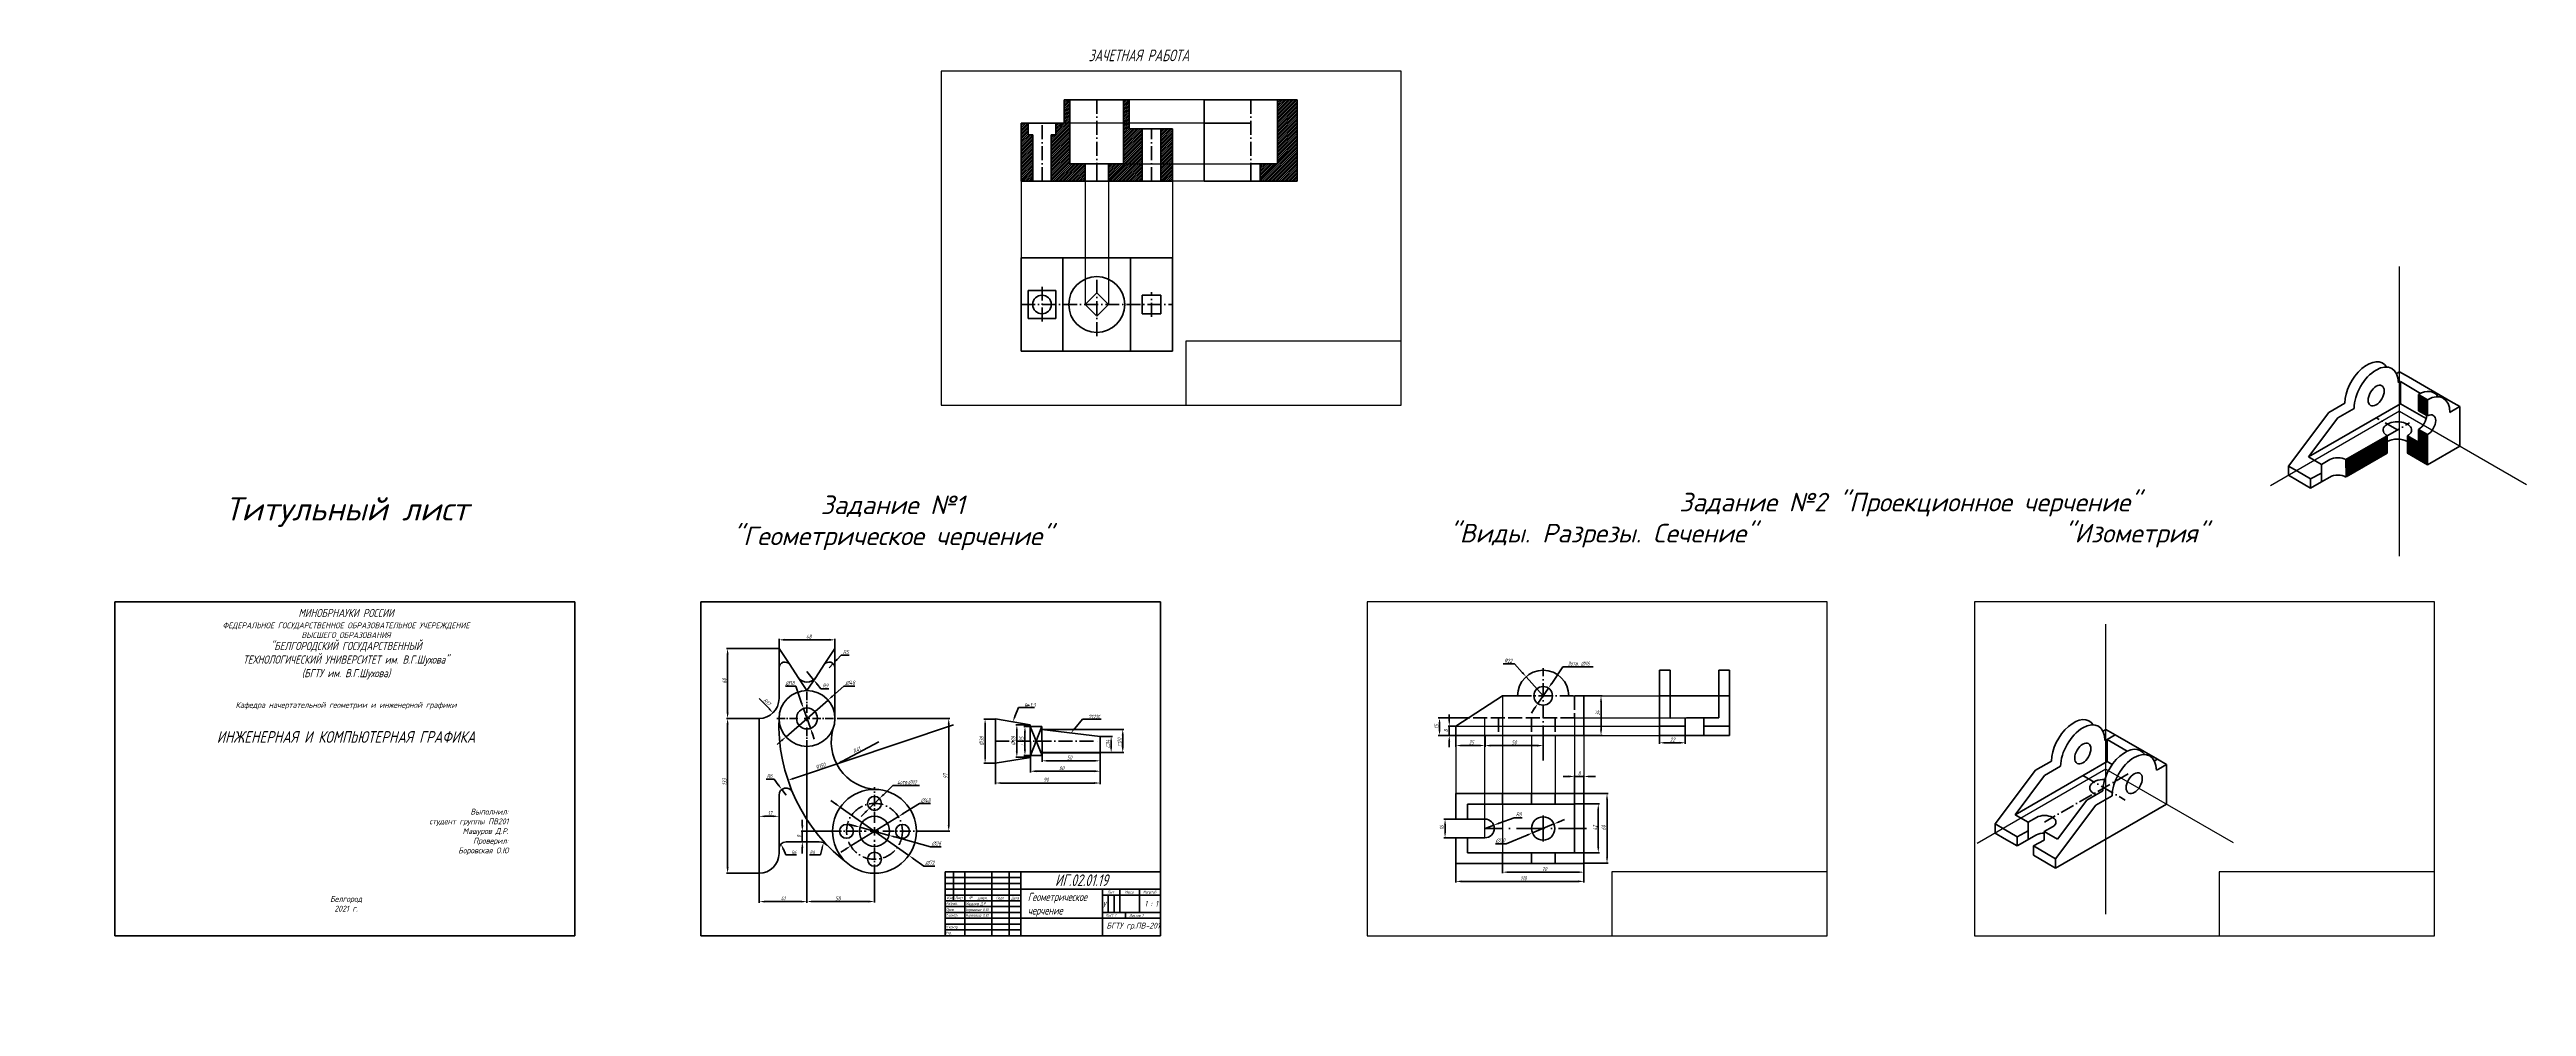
# Model space of a CAD drawing. Header units: inches. Extents: x -17 to 2111, y -24405 to 805.
# Drawn here: x -17 to 2111, y -17 to 805 of the extents above; entities outside this region: 3.
import ezdxf
from ezdxf import colors
from ezdxf.entities.mleader import LeaderData, LeaderLine
from ezdxf.math import Vec2, Vec3

# ---------------------------------------------------------------- set-up
doc = ezdxf.new("R2010")
doc.units = ezdxf.units.IN
doc.header["$MEASUREMENT"] = 0
doc.linetypes.add('ACAD_ISO02W100', pattern=[15, 12, -3])
doc.linetypes.add('ACAD_ISO10W100', pattern=[18, 12, -3, 0, -3])
for name, color, linetype, lineweight in [('аннотации', 1, 'Continuous', 40), ('осевые', 4, 'ACAD_ISO10W100', 40), ('основные', 250, 'Continuous', 90), ('тонкие', 5, 'Continuous', 40), ('штриховые', 3, 'ACAD_ISO02W100', 40)]:
    doc.layers.add(name, color=color, linetype=linetype, lineweight=lineweight)
doc.styles.add('GOST', font='isocpeur.ttf', dxfattribs={"oblique": 15})
doc.styles.add('ГОСТ', font='', dxfattribs={"width": 0.9, "oblique": 15})
doc.styles.get('ГОСТ').set_extended_font_data('GOST 2.304-81')
doc.dimstyles.new('ГОСТ', dxfattribs={"dimtxt": 3.5, "dimasz": 5, "dimexe": 1, "dimexo": 0, "dimgap": 1, "dimtad": 1, "dimtoh": 1, "dimdec": 1, "dimtxsty": 'ГОСТ', "dimcen": 0, "dimclrd": 256, "dimclre": 256, "dimclrt": 256, "dimadec": 0, "dimazin": 0, "dimtfac": 1, "dimtdec": 1, "dimtmove": 0, "dimatfit": 0, "dimfxl": 1, "dimlwd": -1, "dimlwe": -1, "dimarcsym": 0})

# ---------------------------------------------------------------- blocks, each defined once
blk = doc.blocks.new('*U3')
at = {"layer": 'осевые', "color": 0, "linetype": 'ACAD_ISO10W100', "ltscale": 0.6, "transparency": 16777216}
for p, q in [((0, 4.8), (0, 26)), ((-26, 0), (-4.8, 0)), ((4.8, 0), (26, 0)), ((0, -26), (0, -4.8))]:
    blk.add_line(p, q, dxfattribs=at)
at = {"layer": 'осевые', "color": 0, "linetype": 'Continuous', "ltscale": 0.6, "transparency": 16777216}
for p, q in [((-2.4, 0), (2.4, 0)), ((0, -2.4), (0, 2.4))]:
    blk.add_line(p, q, dxfattribs=at)
blk = doc.blocks.new('*D4')
at = {"layer": 'Defpoints', "color": 0, "transparency": 16777216}
for p in [(592.6, 230.5), (565.4, 97.5), (592.6, 97.5)]:
    blk.add_point(p, dxfattribs=at)
at = {"layer": 'аннотации', "transparency": 16777216}
for p, q in [((592.6, 230.5), (564.4, 230.5)), ((565.4, 225.5), (565.4, 102.5)), ((592.6, 97.5), (564.4, 97.5))]:
    blk.add_line(p, q, dxfattribs=at)
for points in [[(564.6, 225.5), (566.3, 225.5), (565.4, 230.5)], [(564.6, 102.5), (566.3, 102.5), (565.4, 97.5)]]:
    blk.add_solid(points, dxfattribs=at)
at = {"layer": 'аннотации', "transparency": 16777216, "insert": (562.7, 175.9), "char_height": 3.5, "attachment_point": 5, "rotation": 90, "style": 'ГОСТ'}
blk.add_mtext('133', dxfattribs=at)
blk = doc.blocks.new('*D5')
at = {"layer": 'Defpoints', "color": 0, "transparency": 16777216}
for p in [(657.6, 298), (609.6, 290.5), (657.6, 290.5)]:
    blk.add_point(p, dxfattribs=at)
at = {"layer": 'аннотации', "transparency": 16777216}
for p, q in [((609.6, 290.5), (609.6, 299)), ((614.6, 298), (652.6, 298)), ((657.6, 290.5), (657.6, 299))]:
    blk.add_line(p, q, dxfattribs=at)
for points in [[(614.6, 298.9), (614.6, 297.2), (609.6, 298)], [(652.6, 298.9), (652.6, 297.2), (657.6, 298)]]:
    blk.add_solid(points, dxfattribs=at)
at = {"layer": 'аннотации', "transparency": 16777216, "insert": (635.1, 300.8), "char_height": 3.5, "attachment_point": 5, "style": 'ГОСТ'}
blk.add_mtext('48', dxfattribs=at)
blk = doc.blocks.new('*D6')
at = {"layer": 'Defpoints', "color": 0, "transparency": 16777216}
for p in [(609.6, 290.5), (565.4, 230.5), (592.6, 230.5)]:
    blk.add_point(p, dxfattribs=at)
at = {"layer": 'аннотации', "transparency": 16777216}
for p, q in [((609.6, 290.5), (564.4, 290.5)), ((565.4, 285.5), (565.4, 235.5)), ((592.6, 230.5), (564.4, 230.5))]:
    blk.add_line(p, q, dxfattribs=at)
for points in [[(564.6, 285.5), (566.3, 285.5), (565.4, 290.5)], [(564.6, 235.5), (566.3, 235.5), (565.4, 230.5)]]:
    blk.add_solid(points, dxfattribs=at)
at = {"layer": 'аннотации', "transparency": 16777216, "insert": (562.7, 262.7), "char_height": 3.5, "attachment_point": 5, "rotation": 90, "style": 'ГОСТ'}
blk.add_mtext('60', dxfattribs=at)
blk = doc.blocks.new('*U7')
at = {"layer": 'осевые', "color": 0, "linetype": 'ACAD_ISO10W100', "ltscale": 0.8, "transparency": 16777216}
for p, q in [((0, 7.2), (0, 38)), ((-38, 0), (-7.2, 0)), ((7.2, 0), (38, 0)), ((0, -38), (0, -7.2))]:
    blk.add_line(p, q, dxfattribs=at)
at = {"layer": 'осевые', "color": 0, "linetype": 'Continuous', "ltscale": 0.8, "transparency": 16777216}
for p, q in [((-3.6, 0), (3.6, 0)), ((0, -3.6), (0, 3.6))]:
    blk.add_line(p, q, dxfattribs=at)
blk = doc.blocks.new('*D8')
at = {"layer": 'Defpoints', "color": 0, "transparency": 16777216}
for p in [(659.6, 230.5), (729.6, 133.5), (755.4, 133.5)]:
    blk.add_point(p, dxfattribs=at)
at = {"layer": 'аннотации', "transparency": 16777216}
for p, q in [((659.6, 230.5), (756.4, 230.5)), ((755.4, 225.5), (755.4, 138.5)), ((729.6, 133.5), (756.4, 133.5))]:
    blk.add_line(p, q, dxfattribs=at)
for points in [[(754.5, 225.5), (756.2, 225.5), (755.4, 230.5)], [(754.5, 138.5), (756.2, 138.5), (755.4, 133.5)]]:
    blk.add_solid(points, dxfattribs=at)
at = {"layer": 'аннотации', "transparency": 16777216, "insert": (752.6, 180.9), "char_height": 3.5, "attachment_point": 5, "rotation": 90, "style": 'ГОСТ'}
blk.add_mtext('97', dxfattribs=at)
blk = doc.blocks.new('*D9')
at = {"layer": 'Defpoints', "color": 0, "transparency": 16777216}
for p in [(633.6, 204.5), (691.6, 95.5), (691.6, 73.2)]:
    blk.add_point(p, dxfattribs=at)
at = {"layer": 'аннотации', "transparency": 16777216}
for p, q in [((633.6, 204.5), (633.6, 72.2)), ((691.6, 95.5), (691.6, 72.2)), ((638.6, 73.2), (686.6, 73.2))]:
    blk.add_line(p, q, dxfattribs=at)
for points in [[(638.6, 74), (638.6, 72.3), (633.6, 73.2)], [(686.6, 74), (686.6, 72.3), (691.6, 73.2)]]:
    blk.add_solid(points, dxfattribs=at)
at = {"layer": 'аннотации', "transparency": 16777216, "insert": (660.2, 75.9), "char_height": 3.5, "attachment_point": 5, "style": 'ГОСТ'}
blk.add_mtext('58', dxfattribs=at)
blk = doc.blocks.new('*D10')
at = {"layer": 'Defpoints', "color": 0, "transparency": 16777216}
for p in [(592.6, 97.5), (592.6, 73.1), (633.6, 73.2)]:
    blk.add_point(p, dxfattribs=at)
at = {"layer": 'аннотации', "transparency": 16777216}
for p, q in [((592.6, 97.5), (592.6, 72.1)), ((628.6, 73.1), (597.6, 73.1)), ((633.6, 73.2), (633.6, 72.1))]:
    blk.add_line(p, q, dxfattribs=at)
for points in [[(597.6, 73.9), (597.6, 72.3), (592.6, 73.1)], [(628.6, 73.9), (628.6, 72.3), (633.6, 73.1)]]:
    blk.add_solid(points, dxfattribs=at)
at = {"layer": 'аннотации', "transparency": 16777216, "insert": (613.1, 75.8), "char_height": 3.5, "attachment_point": 5, "style": 'ГОСТ'}
blk.add_mtext('41', dxfattribs=at)
blk = doc.blocks.new('*D11')
at = {"layer": 'Defpoints', "color": 0, "transparency": 16777216}
for p in [(592.6, 148.3), (592.6, 146.4), (609.6, 148.3)]:
    blk.add_point(p, dxfattribs=at)
at = {"layer": 'аннотации', "transparency": 16777216}
for p, q in [((592.6, 148.3), (592.6, 145.4)), ((604.6, 146.4), (597.6, 146.4)), ((609.6, 148.3), (609.6, 145.4))]:
    blk.add_line(p, q, dxfattribs=at)
for points in [[(597.6, 147.2), (597.6, 145.6), (592.6, 146.4)], [(604.6, 147.2), (604.6, 145.6), (609.6, 146.4)]]:
    blk.add_solid(points, dxfattribs=at)
at = {"layer": 'аннотации', "transparency": 16777216, "insert": (601.8, 149.1), "char_height": 3.5, "attachment_point": 5, "style": 'ГОСТ'}
blk.add_mtext('17', dxfattribs=at)
blk = doc.blocks.new('*D12')
at = {"layer": 'Defpoints', "color": 0, "transparency": 16777216}
for p in [(653.6, 133.5), (629.6, 124.5), (633.6, 124.5)]:
    blk.add_point(p, dxfattribs=at)
at = {"layer": 'аннотации', "transparency": 16777216}
for p, q in [((653.6, 133.5), (628.6, 133.5)), ((629.6, 138.5), (629.6, 143.5)), ((629.6, 133.5), (629.6, 124.5)), ((633.6, 124.5), (628.6, 124.5)), ((629.6, 119.5), (629.6, 114.5))]:
    blk.add_line(p, q, dxfattribs=at)
for points in [[(628.8, 138.5), (630.5, 138.5), (629.6, 133.5)], [(628.8, 119.5), (630.5, 119.5), (629.6, 124.5)]]:
    blk.add_solid(points, dxfattribs=at)
at = {"layer": 'аннотации', "transparency": 16777216, "insert": (626.9, 129), "char_height": 3.5, "attachment_point": 5, "rotation": 90, "style": 'ГОСТ'}
blk.add_mtext('9', dxfattribs=at)
blk = doc.blocks.new('*D13')
at = {"layer": 'Defpoints', "color": 0, "transparency": 16777216}
for p in [(835.5, 201.1), (885.5, 201.1), (885.5, 194.1)]:
    blk.add_point(p, dxfattribs=at)
at = {"layer": 'аннотации', "transparency": 16777216}
for p, q in [((835.5, 201.1), (835.5, 193.1)), ((840.5, 194.1), (880.5, 194.1)), ((885.5, 201.1), (885.5, 193.1))]:
    blk.add_line(p, q, dxfattribs=at)
for points in [[(840.5, 194.9), (840.5, 193.3), (835.5, 194.1)], [(880.5, 194.9), (880.5, 193.3), (885.5, 194.1)]]:
    blk.add_solid(points, dxfattribs=at)
at = {"layer": 'аннотации', "transparency": 16777216, "insert": (859.1, 196.8), "char_height": 3.5, "attachment_point": 5, "style": 'ГОСТ'}
blk.add_mtext('50', dxfattribs=at)
blk = doc.blocks.new('*D14')
at = {"layer": 'Defpoints', "color": 0, "transparency": 16777216}
for p in [(795.5, 230), (786.6, 192.1), (795.4, 192.1)]:
    blk.add_point(p, dxfattribs=at)
at = {"layer": 'аннотации', "transparency": 16777216}
for p, q in [((795.5, 230), (785.6, 230)), ((786.6, 225), (786.6, 197.1)), ((795.4, 192.1), (785.6, 192.1))]:
    blk.add_line(p, q, dxfattribs=at)
for points in [[(785.8, 225), (787.5, 225), (786.6, 230)], [(785.8, 197.1), (787.5, 197.1), (786.6, 192.1)]]:
    blk.add_solid(points, dxfattribs=at)
at = {"layer": 'аннотации', "transparency": 16777216, "insert": (783.5, 211), "char_height": 3.5, "attachment_point": 5, "rotation": 90, "style": 'ГОСТ'}
blk.add_mtext('{\\H1.20833x;⌀}38', dxfattribs=at)
blk = doc.blocks.new('*D15')
at = {"layer": 'Defpoints', "color": 0, "transparency": 16777216}
for p in [(825.4, 225), (813.9, 197.1), (825.5, 197.1)]:
    blk.add_point(p, dxfattribs=at)
at = {"layer": 'аннотации', "transparency": 16777216}
for p, q in [((825.4, 225), (812.9, 225)), ((813.9, 220), (813.9, 202.1)), ((825.5, 197.1), (812.9, 197.1))]:
    blk.add_line(p, q, dxfattribs=at)
for points in [[(813, 220), (814.7, 220), (813.9, 225)], [(813, 202.1), (814.7, 202.1), (813.9, 197.1)]]:
    blk.add_solid(points, dxfattribs=at)
at = {"layer": 'аннотации', "transparency": 16777216, "insert": (810.7, 211.1), "char_height": 3.5, "attachment_point": 5, "rotation": 90, "style": 'ГОСТ'}
blk.add_mtext('{\\H1.20833x;⌀}28', dxfattribs=at)
blk = doc.blocks.new('*D16')
at = {"layer": 'Defpoints', "color": 0, "transparency": 16777216}
for p in [(825.4, 223.6), (820.8, 198.6), (825.5, 198.6)]:
    blk.add_point(p, dxfattribs=at)
at = {"layer": 'аннотации', "transparency": 16777216}
for p, q in [((825.4, 223.6), (819.8, 223.6)), ((820.8, 218.6), (820.8, 203.6)), ((825.5, 198.6), (819.8, 198.6))]:
    blk.add_line(p, q, dxfattribs=at)
for points in [[(820, 218.6), (821.7, 218.6), (820.8, 223.6)], [(820, 203.6), (821.7, 203.6), (820.8, 198.6)]]:
    blk.add_solid(points, dxfattribs=at)
at = {"layer": 'аннотации', "transparency": 16777216, "insert": (818.1, 211.1), "char_height": 3.5, "attachment_point": 5, "rotation": 90, "style": 'ГОСТ'}
blk.add_mtext('{\\fISOCTEUR|b0|i0|c204|p49;\\H0.95833x;□}25', dxfattribs=at)
blk = doc.blocks.new('*D17')
at = {"layer": 'Defpoints', "color": 0, "transparency": 16777216}
for p in [(825.5, 197.1), (885.5, 201.1), (885.5, 185.1)]:
    blk.add_point(p, dxfattribs=at)
at = {"layer": 'аннотации', "transparency": 16777216}
for p, q in [((825.5, 197.1), (825.5, 184.1)), ((885.5, 201.1), (885.5, 184.1)), ((830.5, 185.1), (880.5, 185.1))]:
    blk.add_line(p, q, dxfattribs=at)
for points in [[(830.5, 186), (830.5, 184.3), (825.5, 185.1)], [(880.5, 186), (880.5, 184.3), (885.5, 185.1)]]:
    blk.add_solid(points, dxfattribs=at)
at = {"layer": 'аннотации', "transparency": 16777216, "insert": (852.4, 187.9), "char_height": 3.5, "attachment_point": 5, "style": 'ГОСТ'}
blk.add_mtext('60', dxfattribs=at)
blk = doc.blocks.new('*D18')
at = {"layer": 'Defpoints', "color": 0, "transparency": 16777216}
for p in [(795.4, 192.1), (885.5, 201.1), (885.5, 175)]:
    blk.add_point(p, dxfattribs=at)
at = {"layer": 'аннотации', "transparency": 16777216}
for p, q in [((795.4, 192.1), (795.4, 174)), ((885.5, 201.1), (885.5, 174)), ((800.4, 175), (880.5, 175))]:
    blk.add_line(p, q, dxfattribs=at)
for points in [[(800.4, 175.8), (800.4, 174.2), (795.4, 175)], [(880.5, 175.8), (880.5, 174.2), (885.5, 175)]]:
    blk.add_solid(points, dxfattribs=at)
at = {"layer": 'аннотации', "transparency": 16777216, "insert": (839, 177.8), "char_height": 3.5, "attachment_point": 5, "style": 'ГОСТ'}
blk.add_mtext('90', dxfattribs=at)
blk = doc.blocks.new('*D19')
at = {"layer": 'Defpoints', "color": 0, "transparency": 16777216}
for p in [(885.5, 215.1), (885.5, 201.1), (894.9, 201.1)]:
    blk.add_point(p, dxfattribs=at)
at = {"layer": 'аннотации', "transparency": 16777216}
for p, q in [((885.5, 215.1), (895.9, 215.1)), ((885.5, 201.1), (895.9, 201.1)), ((894.9, 210.1), (894.9, 206.1))]:
    blk.add_line(p, q, dxfattribs=at)
for points in [[(894, 210.1), (895.7, 210.1), (894.9, 215.1)], [(894, 206.1), (895.7, 206.1), (894.9, 201.1)]]:
    blk.add_solid(points, dxfattribs=at)
at = {"layer": 'аннотации', "transparency": 16777216, "insert": (892.1, 208.8), "char_height": 3.5, "attachment_point": 5, "rotation": 90, "style": 'ГОСТ'}
blk.add_mtext('{\\fISOCTEUR|b0|i0|c204|p49;\\H0.95833x;□}14', dxfattribs=at)
blk = doc.blocks.new('*D20')
at = {"layer": 'Defpoints', "color": 0, "transparency": 16777216}
for p in [(835.4, 221.1), (835.5, 201.1), (904.8, 201.1)]:
    blk.add_point(p, dxfattribs=at)
at = {"layer": 'аннотации', "transparency": 16777216}
for p, q in [((835.4, 221.1), (905.8, 221.1)), ((904.8, 216.1), (904.8, 206.1)), ((835.5, 201.1), (905.8, 201.1))]:
    blk.add_line(p, q, dxfattribs=at)
for points in [[(904, 216.1), (905.7, 216.1), (904.8, 221.1)], [(904, 206.1), (905.7, 206.1), (904.8, 201.1)]]:
    blk.add_solid(points, dxfattribs=at)
at = {"layer": 'аннотации', "transparency": 16777216, "insert": (902.1, 210.1), "char_height": 3.5, "attachment_point": 5, "rotation": 90, "style": 'ГОСТ'}
blk.add_mtext('{\\fISOCTEUR|b0|i0|c204|p49;\\H0.95833x;□}20', dxfattribs=at)
blk = doc.blocks.new('*D22')
at = {"layer": 'Defpoints', "color": 0, "transparency": 16777216}
for p in [(759.5, 225.1), (617.3, 177.3)]:
    blk.add_point(p, dxfattribs=at)
at = {"layer": 'аннотации', "transparency": 16777216}
blk.add_line((759.5, 225.1), (622, 178.9), dxfattribs=at)
blk.add_solid([(621.8, 179.7), (622.3, 178.1), (617.3, 177.3)], dxfattribs=at)
at = {"layer": 'аннотации', "transparency": 16777216, "insert": (645.3, 189.6), "char_height": 3.5, "attachment_point": 5, "rotation": 18.5588, "style": 'ГОСТ'}
blk.add_mtext('R150', dxfattribs=at)
blk = doc.blocks.new('*D23')
at = {"layer": 'Defpoints', "color": 0, "transparency": 16777216}
for p in [(612, 169.5), (615.6, 164.7)]:
    blk.add_point(p, dxfattribs=at)
at = {"layer": 'аннотации', "transparency": 16777216}
for p, q in [((605.3, 178.3), (598.6, 178.3)), ((609, 173.5), (605.3, 178.3)), ((615.6, 164.7), (612, 169.5))]:
    blk.add_line(p, q, dxfattribs=at)
blk.add_solid([(609.6, 174), (608.3, 173), (612, 169.5)], dxfattribs=at)
at = {"layer": 'аннотации', "transparency": 16777216, "insert": (601.5, 181), "char_height": 3.5, "attachment_point": 5, "style": 'ГОСТ'}
blk.add_mtext('R6', dxfattribs=at)
blk = doc.blocks.new('*D24')
at = {"layer": 'Defpoints', "color": 0, "transparency": 16777216}
for p in [(592.6, 247.5), (604.4, 235.3)]:
    blk.add_point(p, dxfattribs=at)
at = {"layer": 'аннотации', "transparency": 16777216}
blk.add_line((592.6, 247.5), (601, 238.9), dxfattribs=at)
blk.add_solid([(601.6, 239.4), (600.4, 238.3), (604.4, 235.3)], dxfattribs=at)
at = {"layer": 'аннотации', "transparency": 16777216, "insert": (599.3, 244.6), "char_height": 3.5, "attachment_point": 5, "rotation": 314.0576, "style": 'ГОСТ'}
blk.add_mtext('R17', dxfattribs=at)
blk = doc.blocks.new('*D25')
at = {"layer": 'Defpoints', "color": 0, "transparency": 16777216}
for p in [(633.6, 270.7), (639.3, 263.7)]:
    blk.add_point(p, dxfattribs=at)
at = {"layer": 'аннотации', "transparency": 16777216}
for p, q in [((633.6, 270.7), (639.3, 263.7)), ((642.4, 259.8), (645.6, 255.9)), ((645.6, 255.9), (652.3, 255.9))]:
    blk.add_line(p, q, dxfattribs=at)
blk.add_solid([(643.1, 260.3), (641.8, 259.3), (639.3, 263.7)], dxfattribs=at)
at = {"layer": 'аннотации', "transparency": 16777216, "insert": (649.4, 258.7), "char_height": 3.5, "attachment_point": 5, "style": 'ГОСТ'}
blk.add_mtext('R9', dxfattribs=at)
blk = doc.blocks.new('*D26')
at = {"layer": 'Defpoints', "color": 0, "transparency": 16777216}
for p in [(656.1, 277.6), (652.6, 274)]:
    blk.add_point(p, dxfattribs=at)
at = {"layer": 'аннотации', "transparency": 16777216}
for p, q in [((652.6, 274), (656.1, 277.6)), ((659.5, 281.2), (663, 284.8)), ((663, 284.8), (669.9, 284.8))]:
    blk.add_line(p, q, dxfattribs=at)
blk.add_solid([(658.9, 281.8), (660.1, 280.6), (656.1, 277.6)], dxfattribs=at)
at = {"layer": 'аннотации', "transparency": 16777216, "insert": (666.9, 287.6), "char_height": 3.5, "attachment_point": 5, "style": 'ГОСТ'}
blk.add_mtext('R5', dxfattribs=at)
blk = doc.blocks.new('*D27')
at = {"layer": 'Defpoints', "color": 0, "transparency": 16777216}
for p in [(695.4, 210.3), (659, 191.3)]:
    blk.add_point(p, dxfattribs=at)
at = {"layer": 'аннотации', "transparency": 16777216}
blk.add_line((695.4, 210.3), (663.5, 193.6), dxfattribs=at)
blk.add_solid([(663.1, 194.4), (663.9, 192.9), (659, 191.3)], dxfattribs=at)
at = {"layer": 'аннотации', "transparency": 16777216, "insert": (676.3, 203.4), "char_height": 3.5, "attachment_point": 5, "rotation": 27.5553, "style": 'ГОСТ'}
blk.add_mtext('R41', dxfattribs=at)
blk = doc.blocks.new('*D28')
at = {"layer": 'Defpoints', "color": 0, "transparency": 16777216}
for p in [(651.7, 246.3), (615.6, 214.7)]:
    blk.add_point(p, dxfattribs=at)
at = {"layer": 'аннотации', "transparency": 16777216}
for p, q in [((655.4, 249.6), (665.4, 258.3)), ((665.4, 258.3), (674.7, 258.3)), ((615.6, 214.7), (651.7, 246.3)), ((611.8, 211.4), (608, 208.1))]:
    blk.add_line(p, q, dxfattribs=at)
for points in [[(654.9, 250.2), (656, 249), (651.7, 246.3)], [(611.2, 212), (612.3, 210.8), (615.6, 214.7)]]:
    blk.add_solid(points, dxfattribs=at)
at = {"layer": 'аннотации', "transparency": 16777216, "insert": (670.6, 261.1), "char_height": 3.5, "attachment_point": 5, "style": 'ГОСТ'}
blk.add_mtext('∅48', dxfattribs=at)
blk = doc.blocks.new('*D29')
at = {"layer": 'Defpoints', "color": 0, "transparency": 16777216}
for p in [(630.6, 239), (636.6, 222)]:
    blk.add_point(p, dxfattribs=at)
at = {"layer": 'аннотации', "transparency": 16777216}
for p, q in [((623.9, 258.1), (615.2, 258.1)), ((629, 243.7), (623.9, 258.1)), ((636.6, 222), (630.6, 239)), ((638.3, 217.3), (639.9, 212.6))]:
    blk.add_line(p, q, dxfattribs=at)
for points in [[(629.7, 244), (628.2, 243.4), (630.6, 239)], [(639.1, 217.6), (637.5, 217), (636.6, 222)]]:
    blk.add_solid(points, dxfattribs=at)
at = {"layer": 'аннотации', "transparency": 16777216, "insert": (619, 260.8), "char_height": 3.5, "attachment_point": 5, "style": 'ГОСТ'}
blk.add_mtext('∅18', dxfattribs=at)
blk = doc.blocks.new('*D30')
at = {"layer": 'Defpoints', "color": 0, "transparency": 16777216}
for p in [(712.1, 146.1), (671.2, 120.9)]:
    blk.add_point(p, dxfattribs=at)
at = {"layer": 'аннотации', "transparency": 16777216}
for p, q in [((716.3, 148.7), (730.3, 157.3)), ((730.3, 157.3), (739.6, 157.3)), ((671.2, 120.9), (712.1, 146.1)), ((666.9, 118.3), (662.7, 115.7))]:
    blk.add_line(p, q, dxfattribs=at)
for points in [[(715.9, 149.4), (716.7, 148), (712.1, 146.1)], [(666.5, 119), (667.4, 117.6), (671.2, 120.9)]]:
    blk.add_solid(points, dxfattribs=at)
at = {"layer": 'аннотации', "transparency": 16777216, "insert": (735.4, 160), "char_height": 3.5, "attachment_point": 5, "style": 'ГОСТ'}
blk.add_mtext('∅48', dxfattribs=at)
blk = doc.blocks.new('*D31')
at = {"layer": 'Defpoints', "color": 0, "transparency": 16777216}
for p in [(687.3, 153.3), (695.9, 161.7)]:
    blk.add_point(p, dxfattribs=at)
at = {"layer": 'аннотации', "transparency": 16777216}
for p, q in [((699.5, 165.1), (707.4, 172.8)), ((707.4, 172.8), (730.4, 172.8)), ((683.7, 149.8), (680.1, 146.3)), ((687.3, 153.3), (695.9, 161.7))]:
    blk.add_line(p, q, dxfattribs=at)
for points in [[(683.1, 150.4), (684.3, 149.2), (687.3, 153.3)], [(698.9, 165.7), (700.1, 164.6), (695.9, 161.7)]]:
    blk.add_solid(points, dxfattribs=at)
at = {"layer": 'аннотации', "transparency": 16777216, "insert": (719.4, 175.5), "char_height": 3.5, "attachment_point": 5, "style": 'ГОСТ'}
blk.add_mtext('4отв.∅12', dxfattribs=at)
blk = doc.blocks.new('*D32')
at = {"layer": 'Defpoints', "color": 0, "transparency": 16777216}
for p in [(679.1, 137), (704.1, 130)]:
    blk.add_point(p, dxfattribs=at)
at = {"layer": 'аннотации', "transparency": 16777216}
for p, q in [((674.3, 138.3), (669.5, 139.6)), ((679.1, 137), (704.1, 130)), ((709, 128.7), (739.6, 120.2)), ((739.6, 120.2), (748.8, 120.2))]:
    blk.add_line(p, q, dxfattribs=at)
for points in [[(674.5, 139.1), (674, 137.5), (679.1, 137)], [(709.2, 129.5), (708.7, 127.9), (704.1, 130)]]:
    blk.add_solid(points, dxfattribs=at)
at = {"layer": 'аннотации', "transparency": 16777216, "insert": (744.7, 122.9), "char_height": 3.5, "attachment_point": 5, "style": 'ГОСТ'}
blk.add_mtext('∅26', dxfattribs=at)
blk = doc.blocks.new('*D33')
at = {"layer": 'Defpoints', "color": 0, "transparency": 16777216}
for p in [(662.2, 154.2), (721, 112.8)]:
    blk.add_point(p, dxfattribs=at)
at = {"layer": 'аннотации', "transparency": 16777216}
for p, q in [((658.1, 157.1), (654, 160)), ((662.2, 154.2), (721, 112.8)), ((725.1, 109.9), (734, 103.6)), ((734, 103.6), (743.3, 103.6))]:
    blk.add_line(p, q, dxfattribs=at)
for points in [[(658.6, 157.8), (657.6, 156.4), (662.2, 154.2)], [(725.6, 110.6), (724.7, 109.2), (721, 112.8)]]:
    blk.add_solid(points, dxfattribs=at)
at = {"layer": 'аннотации', "transparency": 16777216, "insert": (739.1, 106.4), "char_height": 3.5, "attachment_point": 5, "style": 'ГОСТ'}
blk.add_mtext('∅72', dxfattribs=at)
blk = doc.blocks.new('*D37')
at = {"layer": 'Defpoints', "color": 0, "transparency": 16777216}
for p in [(1301, 249.9), (1315.7, 249.9), (1301, 215.9)]:
    blk.add_point(p, dxfattribs=at)
at = {"layer": 'аннотации', "transparency": 16777216}
for p, q in [((1301, 249.9), (1316.7, 249.9)), ((1315.7, 220.9), (1315.7, 244.9)), ((1301, 215.9), (1316.7, 215.9))]:
    blk.add_line(p, q, dxfattribs=at)
for points in [[(1314.8, 244.9), (1316.5, 244.9), (1315.7, 249.9)], [(1314.8, 220.9), (1316.5, 220.9), (1315.7, 215.9)]]:
    blk.add_solid(points, dxfattribs=at)
at = {"layer": 'аннотации', "transparency": 16777216, "insert": (1312.9, 235.2), "char_height": 3.5, "attachment_point": 5, "rotation": 90, "style": 'ГОСТ'}
blk.add_mtext('34', dxfattribs=at)
blk = doc.blocks.new('*D38')
at = {"layer": 'Defpoints', "color": 0, "transparency": 16777216}
for p in [(1191, 215.9), (1216, 215.9), (1216, 207.2)]:
    blk.add_point(p, dxfattribs=at)
at = {"layer": 'аннотации', "transparency": 16777216}
for p, q in [((1191, 215.9), (1191, 206.2)), ((1216, 215.9), (1216, 206.2)), ((1196, 207.2), (1211, 207.2))]:
    blk.add_line(p, q, dxfattribs=at)
for points in [[(1196, 208), (1196, 206.4), (1191, 207.2)], [(1211, 208), (1211, 206.4), (1216, 207.2)]]:
    blk.add_solid(points, dxfattribs=at)
at = {"layer": 'аннотации', "transparency": 16777216, "insert": (1204.4, 209.9), "char_height": 3.5, "attachment_point": 5, "style": 'ГОСТ'}
blk.add_mtext('25', dxfattribs=at)
blk = doc.blocks.new('*D39')
at = {"layer": 'Defpoints', "color": 0, "transparency": 16777216}
for p in [(1176.9, 215.9), (1201.7, 230.9), (1201.7, 215.9)]:
    blk.add_point(p, dxfattribs=at)
at = {"layer": 'аннотации', "transparency": 16777216}
for p, q in [((1201.7, 230.9), (1175.9, 230.9)), ((1201.7, 215.9), (1175.9, 215.9)), ((1176.9, 225.9), (1176.9, 220.9))]:
    blk.add_line(p, q, dxfattribs=at)
for points in [[(1176.1, 225.9), (1177.8, 225.9), (1176.9, 230.9)], [(1176.1, 220.9), (1177.8, 220.9), (1176.9, 215.9)]]:
    blk.add_solid(points, dxfattribs=at)
at = {"layer": 'аннотации', "transparency": 16777216, "insert": (1174.2, 223.4), "char_height": 3.5, "attachment_point": 5, "rotation": 90, "style": 'ГОСТ'}
blk.add_mtext('15', dxfattribs=at)
blk = doc.blocks.new('*D40')
at = {"layer": 'Defpoints', "color": 0, "transparency": 16777216}
for p in [(1185.3, 215.9), (1191, 223.9), (1191, 215.9)]:
    blk.add_point(p, dxfattribs=at)
at = {"layer": 'аннотации', "transparency": 16777216}
for p, q in [((1191, 223.9), (1184.3, 223.9)), ((1191, 215.9), (1184.3, 215.9)), ((1185.3, 228.9), (1185.3, 233.9)), ((1185.3, 223.9), (1185.3, 215.9)), ((1185.3, 210.9), (1185.3, 205.9))]:
    blk.add_line(p, q, dxfattribs=at)
for points in [[(1184.5, 228.9), (1186.1, 228.9), (1185.3, 223.9)], [(1184.5, 210.9), (1186.1, 210.9), (1185.3, 215.9)]]:
    blk.add_solid(points, dxfattribs=at)
at = {"layer": 'аннотации', "transparency": 16777216, "insert": (1182.5, 219.9), "char_height": 3.5, "attachment_point": 5, "rotation": 90, "style": 'ГОСТ'}
blk.add_mtext('8', dxfattribs=at)
blk = doc.blocks.new('*D41')
at = {"layer": 'Defpoints', "color": 0, "transparency": 16777216}
for p in [(1251.3, 266.3), (1266, 249.9)]:
    blk.add_point(p, dxfattribs=at)
at = {"layer": 'аннотации', "transparency": 16777216}
for p, q in [((1241.4, 277.3), (1231.6, 277.3)), ((1248, 270), (1241.4, 277.3)), ((1266, 249.9), (1251.3, 266.3))]:
    blk.add_line(p, q, dxfattribs=at)
blk.add_solid([(1248.6, 270.6), (1247.3, 269.5), (1251.3, 266.3)], dxfattribs=at)
at = {"layer": 'аннотации', "transparency": 16777216, "insert": (1236, 280), "char_height": 3.5, "attachment_point": 5, "style": 'ГОСТ'}
blk.add_mtext('R22', dxfattribs=at)
blk = doc.blocks.new('*D42')
at = {"layer": 'Defpoints', "color": 0, "transparency": 16777216}
for p in [(1270.5, 256.5), (1261.4, 243.3)]:
    blk.add_point(p, dxfattribs=at)
at = {"layer": 'аннотации', "transparency": 16777216}
for p, q in [((1261.4, 243.3), (1270.5, 256.5)), ((1273.3, 260.6), (1282.9, 274.7)), ((1282.9, 274.7), (1309, 274.7)), ((1258.6, 239.2), (1255.8, 235))]:
    blk.add_line(p, q, dxfattribs=at)
for points in [[(1272.6, 261.1), (1274, 260.2), (1270.5, 256.5)], [(1257.9, 239.6), (1259.3, 238.7), (1261.4, 243.3)]]:
    blk.add_solid(points, dxfattribs=at)
at = {"layer": 'аннотации', "transparency": 16777216, "insert": (1296.5, 277.5), "char_height": 3.5, "attachment_point": 5, "style": 'ГОСТ'}
blk.add_mtext('2отв. ∅16', dxfattribs=at)
blk = doc.blocks.new('*D43')
at = {"layer": 'Defpoints', "color": 0, "transparency": 16777216}
for p in [(1301, 180.6), (1293, 157), (1301, 157)]:
    blk.add_point(p, dxfattribs=at)
at = {"layer": 'аннотации', "transparency": 16777216}
for p, q in [((1288, 180.6), (1283, 180.6)), ((1293, 157), (1293, 181.6)), ((1293, 180.6), (1301, 180.6)), ((1301, 157), (1301, 181.6)), ((1306, 180.6), (1311, 180.6))]:
    blk.add_line(p, q, dxfattribs=at)
for points in [[(1288, 181.5), (1288, 179.8), (1293, 180.6)], [(1306, 181.5), (1306, 179.8), (1301, 180.6)]]:
    blk.add_solid(points, dxfattribs=at)
at = {"layer": 'аннотации', "transparency": 16777216, "insert": (1297, 183.4), "char_height": 3.5, "attachment_point": 5, "style": 'ГОСТ'}
blk.add_mtext('8', dxfattribs=at)
blk = doc.blocks.new('*D44')
at = {"layer": 'Defpoints', "color": 0, "transparency": 16777216}
for p in [(1301, 166), (1301, 106), (1320.8, 106)]:
    blk.add_point(p, dxfattribs=at)
at = {"layer": 'аннотации', "transparency": 16777216}
for p, q in [((1301, 166), (1321.8, 166)), ((1320.8, 161), (1320.8, 111)), ((1301, 106), (1321.8, 106))]:
    blk.add_line(p, q, dxfattribs=at)
for points in [[(1320, 161), (1321.6, 161), (1320.8, 166)], [(1320, 111), (1321.6, 111), (1320.8, 106)]]:
    blk.add_solid(points, dxfattribs=at)
at = {"layer": 'аннотации', "transparency": 16777216, "insert": (1318, 136.5), "char_height": 3.5, "attachment_point": 5, "rotation": 90, "style": 'ГОСТ'}
blk.add_mtext('60', dxfattribs=at)
blk = doc.blocks.new('*D45')
at = {"layer": 'Defpoints', "color": 0, "transparency": 16777216}
for p in [(1293, 157), (1313.3, 157), (1293, 115)]:
    blk.add_point(p, dxfattribs=at)
at = {"layer": 'аннотации', "transparency": 16777216}
for p, q in [((1293, 157), (1314.3, 157)), ((1313.3, 120), (1313.3, 152)), ((1293, 115), (1314.3, 115))]:
    blk.add_line(p, q, dxfattribs=at)
for points in [[(1312.5, 152), (1314.1, 152), (1313.3, 157)], [(1312.5, 120), (1314.1, 120), (1313.3, 115)]]:
    blk.add_solid(points, dxfattribs=at)
at = {"layer": 'аннотации', "transparency": 16777216, "insert": (1310.6, 136.4), "char_height": 3.5, "attachment_point": 5, "rotation": 90, "style": 'ГОСТ'}
blk.add_mtext('42', dxfattribs=at)
blk = doc.blocks.new('*D46')
at = {"layer": 'Defpoints', "color": 0, "transparency": 16777216}
for p in [(1231, 106), (1301, 106), (1301, 98.4)]:
    blk.add_point(p, dxfattribs=at)
at = {"layer": 'аннотации', "transparency": 16777216}
for p, q in [((1231, 106), (1231, 97.4)), ((1236, 98.4), (1296, 98.4)), ((1301, 106), (1301, 97.4))]:
    blk.add_line(p, q, dxfattribs=at)
for points in [[(1236, 99.2), (1236, 97.6), (1231, 98.4)], [(1296, 99.2), (1296, 97.6), (1301, 98.4)]]:
    blk.add_solid(points, dxfattribs=at)
at = {"layer": 'аннотации', "transparency": 16777216, "insert": (1267, 101.1), "char_height": 3.5, "attachment_point": 5, "style": 'ГОСТ'}
blk.add_mtext('70', dxfattribs=at)
blk = doc.blocks.new('*D47')
at = {"layer": 'Defpoints', "color": 0, "transparency": 16777216}
for p in [(1191, 106), (1191, 90.5), (1301, 106)]:
    blk.add_point(p, dxfattribs=at)
at = {"layer": 'аннотации', "transparency": 16777216}
for p, q in [((1191, 106), (1191, 89.5)), ((1296, 90.5), (1196, 90.5)), ((1301, 106), (1301, 89.5))]:
    blk.add_line(p, q, dxfattribs=at)
for points in [[(1196, 91.3), (1196, 89.6), (1191, 90.5)], [(1296, 91.3), (1296, 89.6), (1301, 90.5)]]:
    blk.add_solid(points, dxfattribs=at)
at = {"layer": 'аннотации', "transparency": 16777216, "insert": (1249.1, 93.2), "char_height": 3.5, "attachment_point": 5, "style": 'ГОСТ'}
blk.add_mtext('110', dxfattribs=at)
blk = doc.blocks.new('*D48')
at = {"layer": 'Defpoints', "color": 0, "transparency": 16777216}
for p in [(1181.7, 128), (1191, 144), (1191, 128)]:
    blk.add_point(p, dxfattribs=at)
at = {"layer": 'аннотации', "transparency": 16777216}
for p, q in [((1191, 144), (1180.7, 144)), ((1191, 128), (1180.7, 128)), ((1181.7, 139), (1181.7, 133))]:
    blk.add_line(p, q, dxfattribs=at)
for points in [[(1180.9, 139), (1182.5, 139), (1181.7, 144)], [(1180.9, 133), (1182.5, 133), (1181.7, 128)]]:
    blk.add_solid(points, dxfattribs=at)
at = {"layer": 'аннотации', "transparency": 16777216, "insert": (1178.9, 136.6), "char_height": 3.5, "attachment_point": 5, "rotation": 90, "style": 'ГОСТ'}
blk.add_mtext('16', dxfattribs=at)
blk = doc.blocks.new('*D49')
at = {"layer": 'Defpoints', "color": 0, "transparency": 16777216}
for p in [(1256.7, 132.1), (1275.2, 139.8)]:
    blk.add_point(p, dxfattribs=at)
at = {"layer": 'аннотации', "transparency": 16777216}
for p, q in [((1252.1, 130.2), (1234.3, 122.8)), ((1275.2, 139.8), (1256.7, 132.1)), ((1279.8, 141.7), (1284.4, 143.6)), ((1234.3, 122.8), (1225.1, 122.8))]:
    blk.add_line(p, q, dxfattribs=at)
for points in [[(1251.8, 131), (1252.4, 129.4), (1256.7, 132.1)], [(1279.5, 142.5), (1280.1, 140.9), (1275.2, 139.8)]]:
    blk.add_solid(points, dxfattribs=at)
at = {"layer": 'аннотации', "transparency": 16777216, "insert": (1229.2, 125.6), "char_height": 3.5, "attachment_point": 5, "style": 'ГОСТ'}
blk.add_mtext('∅20', dxfattribs=at)
blk = doc.blocks.new('*D50')
at = {"layer": 'Defpoints', "color": 0, "transparency": 16777216}
for p in [(1216, 136), (1223.5, 138.7)]:
    blk.add_point(p, dxfattribs=at)
at = {"layer": 'аннотации', "transparency": 16777216}
for p, q in [((1216, 136), (1223.5, 138.7)), ((1228.2, 140.5), (1241.1, 145.2)), ((1241.1, 145.2), (1248, 145.2))]:
    blk.add_line(p, q, dxfattribs=at)
blk.add_solid([(1227.9, 141.3), (1228.4, 139.7), (1223.5, 138.7)], dxfattribs=at)
at = {"layer": 'аннотации', "transparency": 16777216, "insert": (1245, 148), "char_height": 3.5, "attachment_point": 5, "style": 'ГОСТ'}
blk.add_mtext('R8', dxfattribs=at)
blk = doc.blocks.new('*D51')
at = {"layer": 'Defpoints', "color": 0, "transparency": 16777216}
for p in [(1216, 215.9), (1266, 215.9), (1266, 207.2)]:
    blk.add_point(p, dxfattribs=at)
at = {"layer": 'аннотации', "transparency": 16777216}
for p, q in [((1216, 215.9), (1216, 206.2)), ((1266, 215.9), (1266, 206.2)), ((1221, 207.2), (1261, 207.2))]:
    blk.add_line(p, q, dxfattribs=at)
for points in [[(1221, 208), (1221, 206.3), (1216, 207.2)], [(1261, 208), (1261, 206.3), (1266, 207.2)]]:
    blk.add_solid(points, dxfattribs=at)
at = {"layer": 'аннотации', "transparency": 16777216, "insert": (1241.1, 209.9), "char_height": 3.5, "attachment_point": 5, "style": 'ГОСТ'}
blk.add_mtext('50', dxfattribs=at)
blk = doc.blocks.new('*D52')
at = {"layer": 'Defpoints', "color": 0, "transparency": 16777216}
for p in [(1366, 215.9), (1388, 215.9), (1366, 209.6)]:
    blk.add_point(p, dxfattribs=at)
at = {"layer": 'аннотации', "transparency": 16777216}
for p, q in [((1366, 215.9), (1366, 208.6)), ((1388, 215.9), (1388, 208.6)), ((1383, 209.6), (1371, 209.6))]:
    blk.add_line(p, q, dxfattribs=at)
for points in [[(1371, 210.4), (1371, 208.7), (1366, 209.6)], [(1383, 210.4), (1383, 208.7), (1388, 209.6)]]:
    blk.add_solid(points, dxfattribs=at)
at = {"layer": 'аннотации', "transparency": 16777216, "insert": (1377.1, 212.3), "char_height": 3.5, "attachment_point": 5, "style": 'ГОСТ'}
blk.add_mtext('22', dxfattribs=at)

msp = doc.modelspace()

# ---------------------------------------------------------------- hatches: boundary and pattern name
at = {"layer": 'тонкие'}
h = msp.add_hatch(dxfattribs=at)
h.set_pattern_fill('ANSI31', color=256, scale=9)
h.paths.add_polyline_path([(859.49, 762.07), (859.49, 707.07), (872.49, 707.07), (872.49, 692.07), (843.49, 692.07), (843.49, 732.07), (847.49, 732.07), (847.49, 742.07), (854.49, 742.07), (854.49, 762.07)])
h = msp.add_hatch(dxfattribs=at)
h.set_pattern_fill('ANSI31', color=256, scale=9)
h.paths.add_polyline_path([(921.49, 737.07), (910.49, 737.07), (910.49, 762.07), (905.49, 762.07), (905.49, 707.07), (892.49, 707.07), (892.49, 692.07), (921.49, 692.07)])
h = msp.add_hatch(dxfattribs=at)
h.set_pattern_fill('ANSI31', color=256, scale=9)
h.paths.add_polyline_path([(1037.75, 762.07), (1054.75, 762.07), (1054.75, 692.07), (1022.75, 692.07), (1022.75, 707.07), (1037.75, 707.07)])
h = msp.add_hatch(dxfattribs=at)
h.set_pattern_fill('ANSI31', color=256, scale=9)
h.paths.add_polyline_path([(817.49, 742.07), (817.49, 692.07), (827.49, 692.07), (827.49, 732.07), (823.49, 732.07), (823.49, 742.07)])
h = msp.add_hatch(dxfattribs=at)
h.set_pattern_fill('ANSI31', color=256, scale=9)
h.paths.add_polyline_path([(947.49, 692.07), (947.49, 737.07), (937.49, 737.07), (937.49, 692.07)])
h = msp.add_hatch(dxfattribs=at)
h.set_pattern_fill('ANSI31', color=256, scale=9, angle=60, style=0)
h.paths.add_polyline_path([(2025.66, 504.37), (2017.87, 508.87), (2017.87, 494.87), (2025.66, 490.37)])
h = msp.add_hatch(dxfattribs=at)
h.set_pattern_fill('ANSI31', color=256, scale=9, angle=210, style=0)
h.paths.add_polyline_path([(1991.02, 458.37), (1955.73, 438), (1955.51, 452.87), (1991.02, 473.37)])
h = msp.add_hatch(dxfattribs=at)
h.set_pattern_fill('ANSI31', color=256, scale=9, angle=60)
h.paths.add_polyline_path([(2025.66, 474.37), (2017.87, 478.87), (2017.87, 467.87), (2008.34, 473.37), (2008.34, 458.37), (2025.66, 448.37)])

# ---------------------------------------------------------------- linework, layer by layer
at = {"layer": 'Defpoints'}
for p, q in [((748.96, 786.66), (748.96, 499.66)), ((1143.96, 786.66), (748.96, 786.66)), ((1143.96, 499.66), (1143.96, 786.66)), ((1054.75, 762.07), (910.49, 762.07)), ((974.75, 742.07), (818.26, 742.07)), ((905.49, 707.07), (1014.75, 707.07)), ((1054.75, 692.07), (817.49, 692.07)), ((817.49, 692.07), (817.49, 546.15)), ((872.49, 692.07), (872.49, 586.15)), ((892.49, 692.07), (892.49, 586.15)), ((947.49, 692.07), (947.49, 546.15)), ((2001.41, 369.86), (2001.41, 618.89)), ((1143.96, 554.66), (958.96, 554.66)), ((958.96, 554.66), (958.96, 499.66)), ((748.96, 499.66), (1143.96, 499.66)), ((2001.41, 494.37), (1890.69, 430.45)), ((2001.41, 494.37), (2110.57, 431.35)), ((39.22, 330.76), (39.22, 43.76)), ((434.22, 330.76), (39.22, 330.76)), ((434.22, 43.76), (434.22, 330.76)), ((542.33, 330.76), (542.33, 43.76)), ((937.33, 330.76), (542.33, 330.76)), ((937.33, 43.76), (937.33, 330.76)), ((1114.83, 330.76), (1114.83, 43.76)), ((1509.83, 330.76), (1114.83, 330.76)), ((1509.83, 43.76), (1509.83, 330.76)), ((1636.48, 330.76), (1636.48, 43.76)), ((2031.48, 330.76), (1636.48, 330.76)), ((2031.48, 43.76), (2031.48, 330.76)), ((1749.41, 62.38), (1749.41, 311.42)), ((1230.96, 249.9), (1230.96, 105.96)), ((1300.96, 249.9), (1365.95, 249.9)), ((1190.96, 223.9), (1365.95, 223.94)), ((1190.96, 215.9), (1190.96, 165.96)), ((1215.96, 143.96), (1215.96, 230.9)), ((1255.96, 215.9), (1255.96, 165.96)), ((1276.15, 215.9), (1276.15, 165.96)), ((1292.96, 230.9), (1374.95, 230.9)), ((1292.96, 230.9), (1292.96, 156.96)), ((1300.96, 215.9), (1365.95, 215.94)), ((1300.96, 215.9), (1300.96, 165.96)), ((1749.41, 186.9), (1638.69, 122.97)), ((1749.41, 186.9), (1858.57, 123.87)), ((1215.96, 127.96), (1215.96, 143.96)), ((937.33, 98.76), (752.33, 98.76)), ((752.33, 98.76), (752.33, 43.76)), ((1509.83, 98.76), (1324.83, 98.76)), ((1324.83, 98.76), (1324.83, 43.76)), ((2031.48, 98.76), (1846.48, 98.76)), ((1846.48, 98.76), (1846.48, 43.76)), ((39.22, 43.76), (434.22, 43.76)), ((542.33, 43.76), (937.33, 43.76)), ((1114.83, 43.76), (1509.83, 43.76)), ((1636.48, 43.76), (2031.48, 43.76))]:
    msp.add_line(p, q, dxfattribs=at)
at = {"layer": 'осевые'}
for p, q in [((882.49, 762.07), (882.49, 692.07)), ((1014.75, 762.07), (1014.75, 692.07)), ((835.49, 692.07), (835.49, 742.07)), ((929.49, 692.07), (929.49, 737.07)), ((835.49, 571.48), (835.49, 601.42)), ((882.49, 559.05), (882.49, 612.8)), ((929.49, 575.49), (929.49, 596.67)), ((817.49, 586.15), (947.49, 586.15)), ((1999.68, 478.37), (1981.49, 488.87)), ((1991.02, 473.37), (2010.07, 484.37)), ((1265.96, 194.38), (1265.96, 273.79)), ((1243.96, 249.9), (1292.96, 249.9)), ((1365.95, 249.9), (1374.95, 249.9)), ((1416.95, 249.9), (1425.95, 249.9)), ((795.39, 211.05), (885.39, 211.05)), ((1768.46, 182.9), (1696.58, 141.4)), ((1729.49, 181.4), (1765.86, 160.4))]:
    msp.add_line(p, q, dxfattribs=at)
at = {"layer": 'осевые', "ltscale": 2}
for p, q in [((1303.13, 135.96), (1215.96, 135.96)), ((1265.96, 124.75), (1265.96, 147.01))]:
    msp.add_line(p, q, dxfattribs=at)
at = {"layer": 'осевые'}
msp.add_circle((691.61, 133.49), 24, dxfattribs=at)
at = {"layer": 'основные'}
for p, q in [((854.49, 762.07), (854.49, 742.07)), ((859.49, 762.07), (854.49, 762.07)), ((859.49, 762.07), (859.49, 707.07)), ((905.49, 762.07), (859.49, 762.07)), ((910.49, 762.07), (905.49, 762.07)), ((905.49, 707.07), (905.49, 762.07)), ((910.49, 737.07), (910.49, 762.07)), ((974.75, 692.07), (974.75, 762.07)), ((974.75, 762.07), (1037.75, 762.07)), ((1037.75, 707.07), (1037.75, 762.07)), ((1037.75, 762.07), (1054.75, 762.07)), ((1054.75, 762.07), (1054.75, 692.07)), ((817.49, 742.07), (817.49, 692.07)), ((823.49, 742.07), (817.49, 742.07)), ((823.49, 732.07), (823.49, 742.07)), ((847.49, 742.07), (823.49, 742.07)), ((827.49, 732.07), (823.49, 732.07)), ((827.49, 692.07), (827.49, 732.07)), ((835.49, 742.07), (847.49, 742.07)), ((843.49, 692.07), (843.49, 732.07)), ((847.49, 732.07), (843.49, 732.07)), ((854.49, 742.07), (847.49, 742.07)), ((847.49, 742.07), (847.49, 732.07)), ((921.49, 737.07), (910.49, 737.07)), ((921.49, 692.07), (921.49, 737.07)), ((937.49, 737.07), (921.49, 737.07)), ((947.49, 737.07), (937.49, 737.07)), ((937.49, 692.07), (937.49, 737.07)), ((947.49, 692.07), (947.49, 737.07)), ((974.75, 742.07), (1014.75, 742.07)), ((859.49, 707.07), (872.49, 707.07)), ((872.49, 707.07), (872.49, 692.07)), ((872.49, 707.07), (882.49, 707.07)), ((882.49, 707.07), (892.49, 707.07)), ((882.49, 707.07), (882.49, 692.07)), ((892.49, 707.07), (892.49, 692.07)), ((892.49, 707.07), (905.49, 707.07)), ((1014.75, 707.07), (1022.75, 707.07)), ((1014.75, 707.07), (1014.75, 692.07)), ((1022.75, 692.07), (1022.75, 707.07)), ((1022.75, 707.07), (1037.75, 707.07)), ((817.49, 692.07), (827.49, 692.07)), ((827.49, 692.07), (843.49, 692.07)), ((843.49, 692.07), (872.49, 692.07)), ((872.49, 692.07), (892.49, 692.07)), ((892.49, 692.07), (921.49, 692.07)), ((921.49, 692.07), (937.49, 692.07)), ((937.49, 692.07), (947.49, 692.07)), ((1022.75, 692.07), (974.75, 692.07)), ((1054.75, 692.07), (1022.75, 692.07)), ((947.49, 626.15), (817.49, 626.15)), ((817.49, 626.15), (817.49, 546.15)), ((853.49, 546.15), (853.49, 626.15)), ((911.49, 546.15), (911.49, 626.15)), ((947.49, 546.15), (947.49, 626.15)), ((823.49, 586.15), (823.49, 598.15)), ((823.49, 598.15), (847.49, 598.15)), ((847.49, 598.15), (847.49, 574.15)), ((882.49, 596.15), (872.49, 586.15)), ((892.49, 586.15), (882.49, 596.15)), ((823.49, 574.15), (823.49, 586.15)), ((872.49, 586.15), (882.49, 576.15)), ((882.49, 576.15), (892.49, 586.15)), ((937.49, 594.15), (921.49, 594.15)), ((921.49, 594.15), (921.49, 578.15)), ((921.49, 578.15), (937.49, 578.15)), ((937.49, 586.15), (937.49, 594.15)), ((937.49, 578.15), (937.49, 586.15)), ((847.49, 574.15), (823.49, 574.15)), ((817.49, 546.15), (947.49, 546.15)), ((947.49, 546.15), (929.49, 546.15)), ((2002.28, 519.87), (2000.55, 518.87)), ((2009.21, 523.87), (2001.41, 528.37)), ((2002.28, 519.87), (2019.69, 509.82)), ((2002.28, 500.87), (2002.28, 519.87)), ((2009.21, 523.87), (2045.58, 502.87)), ((1940.79, 493.37), (1906.15, 447.37)), ((2002.28, 500.87), (1923.27, 455.26)), ((1954.65, 501.37), (1940.79, 493.37)), ((1962.44, 496.87), (1948.59, 488.87)), ((2024.43, 488.09), (2002.28, 500.87)), ((2025.66, 504.37), (2017.87, 508.87)), ((2017.87, 508.87), (2017.87, 494.87)), ((2025.66, 490.37), (2017.87, 494.87)), ((2025.66, 504.37), (2025.66, 490.37)), ((2046.45, 494.37), (2044.71, 493.37)), ((2045.58, 502.87), (2053.37, 498.37)), ((2053.37, 498.37), (2046.45, 494.37)), ((2053.37, 498.37), (2053.37, 464.37)), ((1948.59, 488.87), (1923.27, 455.26)), ((1955.51, 452.87), (1991.02, 473.37)), ((1991.02, 458.37), (1991.02, 473.37)), ((2017.87, 467.87), (2008.34, 473.37)), ((2008.34, 458.37), (2008.34, 473.37)), ((2017.87, 478.87), (2017.87, 467.87)), ((2025.66, 474.37), (2017.87, 478.87)), ((2025.66, 474.37), (2025.66, 448.37)), ((1906.15, 439.37), (1906.15, 447.37)), ((1913.94, 442.87), (1906.15, 447.37)), ((1923.27, 455.26), (1934.53, 448.76)), ((1934.53, 448.76), (1941.66, 452.87)), ((1934.53, 448.76), (1934.53, 433.76)), ((1955.51, 452.87), (1955.73, 438)), ((1991.02, 458.37), (1955.73, 438)), ((2025.66, 448.37), (2008.34, 458.37)), ((2025.66, 448.37), (2053.37, 464.37)), ((1906.15, 439.37), (1913.94, 434.87)), ((1913.94, 442.87), (1925.2, 436.37)), ((1913.94, 434.87), (1925.2, 428.37)), ((1925.2, 436.37), (1934.53, 441.26)), ((1925.2, 436.37), (1925.2, 428.37)), ((1925.2, 428.37), (1934.53, 433.76)), ((1934.53, 433.76), (1941.66, 437.87)), ((39.22, 330.76), (434.22, 330.76)), ((39.22, 43.76), (39.22, 330.76)), ((434.22, 43.76), (434.22, 330.76)), ((542.33, 330.76), (542.33, 43.76)), ((542.33, 330.76), (937.33, 330.76)), ((937.33, 98.76), (937.33, 330.76)), ((626.13, 265.72), (618.78, 276.75)), ((641.1, 265.72), (648.45, 276.75)), ((609.61, 273.98), (609.61, 247.49)), ((657.61, 273.98), (657.61, 230.49)), ((1365.95, 249.9), (1365.95, 271.9)), ((1365.95, 271.9), (1374.95, 271.9)), ((1374.95, 271.9), (1374.95, 249.9)), ((1416.95, 249.9), (1416.95, 271.9)), ((1416.95, 271.9), (1425.95, 271.9)), ((1425.95, 271.9), (1425.95, 249.9)), ((1230.96, 249.9), (1190.96, 223.9)), ((1243.96, 249.9), (1230.96, 249.9)), ((1300.96, 249.9), (1292.96, 249.9)), ((1300.96, 215.9), (1300.96, 249.9)), ((1365.95, 223.94), (1365.95, 249.9)), ((1374.95, 230.85), (1374.95, 249.9)), ((1374.95, 249.9), (1416.95, 249.9)), ((1416.95, 231.12), (1416.95, 249.9)), ((1425.95, 223.94), (1425.95, 249.9)), ((592.61, 230.49), (592.61, 97.49)), ((795.4, 192.05), (795.48, 230.04)), ((795.48, 230.04), (825.39, 225.01)), ((825.52, 197.05), (825.39, 225.01)), ((825.4, 223.55), (825.4, 223.55)), ((825.4, 223.55), (835.4, 223.55)), ((835.51, 198.55), (835.4, 223.55)), ((885.5, 215.05), (835.41, 221.05)), ((885.5, 201.05), (885.5, 215.05)), ((1190.96, 215.9), (1190.96, 223.9)), ((1190.96, 215.9), (1300.96, 215.9)), ((1365.95, 215.94), (1365.95, 223.94)), ((1365.95, 223.94), (1387.95, 223.94)), ((1365.95, 215.94), (1425.95, 215.94)), ((1388.97, 230.94), (1374.95, 230.85)), ((1387.95, 215.94), (1387.95, 230.93)), ((1388.97, 230.94), (1416.95, 231.12)), ((1404.09, 215.94), (1403.95, 231.04)), ((1403.95, 223.94), (1425.95, 223.94)), ((1425.95, 215.94), (1425.95, 223.94)), ((1757.2, 216.4), (1749.41, 220.9)), ((1757.2, 216.4), (1750.28, 212.4)), ((1757.2, 216.4), (1793.58, 195.4)), ((795.39, 192.05), (825.52, 197.05)), ((825.51, 198.55), (835.51, 198.55)), ((835.5, 201.05), (885.5, 201.05)), ((1750.28, 193.4), (1671.27, 147.78)), ((1702.64, 193.9), (1688.79, 185.9)), ((1750.28, 212.4), (1748.54, 211.4)), ((1750.28, 212.4), (1767.68, 202.35)), ((1750.28, 193.4), (1750.28, 212.4)), ((1754.73, 190.82), (1750.28, 193.4)), ((1793.58, 195.4), (1801.37, 190.9)), ((1688.79, 185.9), (1654.15, 139.9)), ((1696.58, 181.4), (1671.27, 147.78)), ((1710.44, 189.4), (1696.58, 181.4)), ((1801.37, 190.9), (1794.44, 186.9)), ((1801.37, 190.9), (1801.37, 156.9)), ((609.61, 114.49), (609.61, 164.69)), ((1190.96, 165.96), (1300.96, 165.96)), ((1190.96, 143.96), (1190.96, 165.96)), ((1200.96, 156.96), (1292.96, 156.96)), ((1200.96, 143.96), (1200.96, 156.96)), ((1230.96, 165.96), (1230.96, 156.96)), ((1255.96, 165.96), (1255.96, 156.96)), ((1276.15, 165.96), (1276.15, 156.96)), ((1292.96, 114.96), (1292.96, 156.96)), ((1300.96, 165.96), (1300.96, 105.96)), ((1706.11, 101.9), (1801.37, 156.9)), ((1740.75, 155.9), (1706.11, 109.9)), ((1707.64, 126.78), (1732.96, 160.4)), ((1746.81, 168.4), (1732.96, 160.4)), ((1754.61, 163.9), (1740.75, 155.9)), ((1215.96, 143.96), (1190.96, 143.96)), ((1190.96, 105.96), (1190.96, 127.96)), ((1190.96, 127.96), (1215.96, 127.96)), ((1200.96, 114.96), (1200.96, 127.96)), ((1661.94, 135.4), (1654.15, 139.9)), ((1654.15, 131.9), (1661.94, 127.4)), ((1661.94, 135.4), (1673.2, 128.9)), ((1671.27, 147.78), (1682.53, 141.28)), ((1673.2, 128.9), (1682.53, 133.78)), ((1673.2, 120.9), (1689.69, 130.42)), ((1682.53, 141.28), (1689.65, 145.4)), ((1682.53, 141.28), (1682.53, 126.28)), ((1696.38, 133.28), (1703.51, 137.4)), ((1696.38, 133.28), (1707.64, 126.78)), ((615.6, 124.43), (644.18, 124.49)), ((1200.96, 114.96), (1292.96, 114.96)), ((1230.96, 114.96), (1230.96, 105.96)), ((1255.96, 114.96), (1255.96, 105.96)), ((1276.15, 114.96), (1276.15, 105.96)), ((1661.94, 127.4), (1673.2, 120.9)), ((1687.06, 120.9), (1696.38, 125.78)), ((1698.31, 114.4), (1687.06, 120.9)), ((1698.31, 106.4), (1687.06, 112.9)), ((1706.11, 109.9), (1698.31, 114.4)), ((1698.31, 106.4), (1706.11, 101.9)), ((1706.11, 101.9), (1706.11, 109.9)), ((759.33, 98.76), (752.33, 98.76)), ((752.33, 98.76), (752.33, 93.76)), ((752.33, 93.76), (817.33, 93.76)), ((752.33, 93.76), (752.33, 88.76)), ((752.33, 88.76), (817.33, 88.76)), ((752.33, 88.76), (752.33, 83.76)), ((769.33, 98.76), (759.33, 98.76)), ((759.33, 98.76), (759.33, 73.76)), ((792.33, 98.76), (769.33, 98.76)), ((769.33, 98.76), (769.33, 43.76)), ((807.33, 98.76), (792.33, 98.76)), ((792.33, 98.76), (792.33, 43.76)), ((817.33, 98.76), (807.33, 98.76)), ((807.33, 98.76), (807.33, 43.76)), ((817.33, 43.76), (817.33, 98.76)), ((937.33, 98.76), (817.33, 98.76)), ((937.33, 83.76), (937.33, 98.76)), ((1300.96, 105.96), (1190.96, 105.96)), ((752.33, 83.76), (817.33, 83.76)), ((752.33, 83.76), (752.33, 78.76)), ((752.33, 78.76), (817.33, 78.76)), ((752.33, 78.76), (752.33, 73.76)), ((752.33, 73.76), (817.33, 73.76)), ((752.33, 73.76), (752.33, 68.76)), ((752.33, 68.76), (817.33, 68.76)), ((752.33, 68.76), (752.33, 63.76)), ((887.33, 83.76), (817.33, 83.76)), ((887.33, 43.76), (887.33, 83.76)), ((887.33, 83.76), (937.33, 83.76)), ((892.33, 78.76), (887.33, 78.76)), ((897.33, 78.76), (892.33, 78.76)), ((892.33, 78.76), (892.33, 63.76)), ((902.33, 78.76), (897.33, 78.76)), ((897.33, 78.76), (897.33, 63.76)), ((902.33, 63.76), (902.33, 83.76)), ((937.33, 78.76), (902.33, 78.76)), ((919.33, 63.76), (919.33, 83.76)), ((937.33, 83.76), (937.33, 78.76)), ((937.33, 58.76), (937.33, 78.76)), ((39.22, 43.76), (434.22, 43.76)), ((542.33, 43.76), (752.33, 43.76)), ((752.33, 63.76), (817.33, 63.76)), ((752.33, 63.76), (752.33, 58.76)), ((752.33, 58.76), (817.33, 58.76)), ((752.33, 58.76), (752.33, 53.76)), ((752.33, 53.76), (817.33, 53.76)), ((752.33, 53.76), (752.33, 48.76)), ((752.33, 48.76), (817.33, 48.76)), ((752.33, 48.76), (752.33, 43.76)), ((752.33, 43.76), (937.33, 43.76)), ((887.33, 58.76), (817.33, 58.76)), ((902.33, 63.76), (887.33, 63.76)), ((907.33, 58.76), (887.33, 58.76)), ((937.33, 43.76), (887.33, 43.76)), ((919.33, 63.76), (902.33, 63.76)), ((907.33, 58.76), (907.33, 63.76)), ((937.33, 58.76), (907.33, 58.76)), ((919.33, 63.76), (937.33, 63.76)), ((937.33, 43.76), (937.33, 58.76))]:
    msp.add_line(p, q, dxfattribs=at)
at = {"layer": 'основные', "linetype": 'ACAD_ISO10W100'}
for p, q in [((2001.41, 528.37), (1998.88, 526.91)), ((1749.41, 220.9), (1746.88, 219.43)), ((1793.58, 195.4), (1791.04, 193.93))]:
    msp.add_line(p, q, dxfattribs=at)
at = {"layer": 'основные'}
for centre, radius in [((882.49, 586.15), 24), ((835.49, 586.15), 8), ((1265.96, 249.9), 8), ((633.61, 230.49), 24), ((633.61, 230.49), 9), ((691.61, 133.49), 36), ((691.61, 157.49), 6), ((667.61, 133.49), 6), ((691.61, 133.49), 13), ((715.61, 133.49), 6), ((1265.96, 135.96), 10), ((691.61, 109.49), 6), ((591.98, -13432.89), 17), ((599.52, -19218.72), 17), ((599.52, -24387.52), 17)]:
    msp.add_circle(centre, radius, dxfattribs=at)
for centre, radius, start, end in [((614.61, 273.98), 5, 33.69007, 180), ((652.61, 273.98), 5, 0, 146.30993), ((633.61, 270.71), 9, 213.69007, 326.30993), ((1265.96, 249.9), 22, 0, 180), ((592.61, 247.49), 17, 270, 0), ((759.5, 225.07), 150, 177.5369, 233.45385), ((695.4, 210.3), 41, 161.90215, 267.18298), ((615.61, 164.69), 6, 22.73471, 180), ((1215.96, 135.96), 8, 270, 90), ((592.61, 114.49), 17, 270, 0), ((615.61, 118.43), 6, 90.1224, 180), ((644.2, 115.49), 9, 43.52064, 90.1224), ((0, 0), 17, 0, 0), ((0, 0), 17, 0, 0), ((0, 0), 17, 0, 0), ((0, 0), 17, 0, 0)]:
    msp.add_arc(centre, radius, start, end, dxfattribs=at)
for centre, major_axis, start_param, end_param in [((1973.7, 512.37), (-13.47, -23.33), 2.8481275, 5.4977871), ((1981.49, 507.87), (-13.47, -23.33), 2.3561945, 5.4977871), ((2017.87, 486.87), (-13.47, -23.33), 2.8481275, 3.9269908), ((2017.87, 486.87), (-4.9, -8.49), 0.7853982, 2.3561945), ((2025.66, 482.37), (-13.47, -23.33), 2.3561945, 3.9269908), ((2025.66, 482.37), (-4.9, -8.49), 0.7853982, 3.9269908), ((1999.68, 478.37), (-12.25, 0), 2.3561945, 7.0685835), ((1999.68, 463.37), (-12.25, 0), 3.9269908, 5.4977871), ((1948.59, 448.87), (-9.8, 0), 3.9269908, 5.4977871), ((1948.59, 433.87), (-9.8, 0), 3.9269908, 5.4977871), ((1721.7, 204.9), (-13.47, -23.33), 2.8481275, 5.4977871), ((1729.49, 200.4), (-13.47, -23.33), 2.3561945, 5.4977871), ((1765.86, 179.4), (-13.47, -23.33), 2.8481275, 5.4977871), ((1773.66, 174.9), (-13.47, -23.33), 2.3561945, 5.4977871), ((1747.68, 170.9), (-12.25, 0), 4.6571744, 7.2699414), ((1696.58, 141.4), (-9.8, 0), 2.3561945, 5.4977871), ((1696.58, 126.32), (-9.8, 0), 4.7327877, 5.4878511)]:
    msp.add_ellipse(centre, major_axis=major_axis, ratio=0.5773503, start_param=start_param, end_param=end_param, dxfattribs=at)
for centre in [(1981.49, 507.87), (1729.49, 200.4), (1773.66, 174.9)]:
    msp.add_ellipse(centre, major_axis=(-4.9, -8.49), ratio=0.5773503, dxfattribs=at)
at = {"layer": 'тонкие'}
for p, q in [((609.61, 290.49), (609.61, 273.98)), ((609.61, 290.49), (618.78, 276.75)), ((657.61, 290.49), (648.45, 276.75)), ((657.61, 290.49), (657.61, 273.98)), ((633.61, 254.49), (626.13, 265.72)), ((633.61, 254.49), (641.1, 265.72)), ((825.4, 223.55), (835.51, 198.55)), ((825.51, 198.55), (835.4, 223.55)), ((1794.44, 186.9), (1792.71, 185.9)), ((1654.15, 131.9), (1654.15, 139.9)), ((1673.2, 128.9), (1673.2, 120.9)), ((1696.38, 133.28), (1696.38, 125.78)), ((1687.06, 120.9), (1687.06, 112.9))]:
    msp.add_line(p, q, dxfattribs=at)
at = {"layer": 'штриховые'}
for p, q in [((1292.96, 249.9), (1292.96, 230.9)), ((1292.96, 230.9), (1201.72, 230.9)), ((1227.58, 230.9), (1227.58, 215.9)), ((1255.96, 230.9), (1255.96, 215.9)), ((1276.15, 230.9), (1276.15, 215.9))]:
    msp.add_line(p, q, dxfattribs=at)

# ---------------------------------------------------------------- block references
at = {"layer": 'осевые', "linetype": 'ACAD_ISO10W100', "ltscale": 0.6}
msp.add_blockref('*U3', (633.61, 230.49), dxfattribs=at)
at = {"layer": 'осевые', "linetype": 'ACAD_ISO10W100', "ltscale": 0.8}
msp.add_blockref('*U7', (691.61, 133.49), dxfattribs=at)

# ---------------------------------------------------------------- texts
at = {"layer": 'Defpoints', "attachment_point": 1, "style": 'GOST'}
for s, insert, char_height, width in [('\\pxqc,t42;Задание №2 "Проекционное черчение"\\P\\pq*,t3,36;^I"Виды. Разрезы. Сечение"^I"Изометрия"', (1137.18, 424.35), 16, 887.7291), ('\\pxqc;Титульный лист', (136.44, 420.52), 20, 203.7791), ('\\pxqc;Задание №1 \\P"Геометрическое черчение"', (529.85, 422.05), 16, 354.6763)]:
    msp.add_mtext(s, dxfattribs=dict(at, insert=insert, char_height=char_height, width=width))
at = {"layer": 'аннотации', "attachment_point": 1, "style": 'ГОСТ'}
for s, insert, char_height, width in [('ЗАЧЕТНАЯ РАБОТА', (875.47, 805.18), 10, 257.6913), ('\\pxqc;{\\W1;МИНОБРНАУКИ РОССИИ\\P\\H0.71429x;ФЕДЕРАЛЬНОЕ ГОСУДАРСТВЕННОЕ ОБРАЗОВАТЕЛЬНОЕ УЧЕРЕЖДЕНИЕ\\PВЫСШЕГО ОБРАЗОВАНИЯ\\P\\H1.39999x;"БЕЛГОРОДСКИЙ ГОСУДАРСТВЕННЫЙ\\PТЕХНОЛОГИЧЕСКИЙ УНИВЕРСИТЕТ им. В.Г.Шухова"\\P(БГТУ им. В.Г.Шухова)\\P\\H0.71429x;\\P\\PКафедра начертательной геометрии и инженерной графики\\P\\P\\P\\H2x;ИНЖЕНЕРНАЯ И КОМПЬЮТЕРНАЯ ГРАФИКА\\P\\P\\P\\P\\pqr;\\H0.5x;Выполнил:\\Pстудент группы ПВ201\\PМашуров Д.Р.\\PПроверил:  \\PБоровская О.Ю\\P\\pqc;\\P\\P\\P\\PБелгород\\P2021 г.}', (98.16, 324.59), 7, 279.066), ('ИГ.02.01.19', (846.67, 96.5), 10, 113.5655), ('Пров.', (752.91, 67.54), 2.5, 15.1422), ('Разраб.', (753, 72.57), 2.5, 15.0491), ('Изм', (753.46, 77.64), 2.5, 7), ('Лист', (760.81, 77.53), 2.5, 8.8124), ('Машуров Д.Р', (769.93, 72.54), 2.5, 21.607), ('Боровская О.Ю', (769.97, 67.46), 2.5, 21.8329), ('\\pxi-3,l4,t4;№^Iдокум.', (770.23, 77.63), 2.5, 20.6725), ('Подп.', (795.97, 77.47), 2.5, 12.6677), ('Дата', (809.08, 77.47), 2.5, 8.5921), ('Геометрическое\\Pчерчение', (823.25, 80.64), 7, 58.0324), ('у', (888.05, 74.44), 5, 3.7182), ('Лит.', (891.74, 82.48), 2.5, 12.2271), ('Масса', (906.61, 82.54), 2.5, 15.8817), ('Масштаб', (922.29, 82.57), 2.5, 16.8592), ('1 : 1', (923.57, 73.8), 5, 14.954), ('Утв.', (752.61, 47.47), 2.5, 15.3287), ('Н.контр.', (752.72, 52.57), 2.5, 15.2122), ('Т.контр.', (752.7, 62.52), 2.5, 15.4218), ('Боровская О.Ю', (769.97, 62.54), 2.5, 21.8329), ('Лист 1', (890.04, 62.53), 2.5, 16.9821), ('{\\W1;БГТУ гр.ПВ-201}', (890.84, 54.95), 5, 103.4949), ('Листов 1', (910.51, 62.45), 2.5, 24.8138)]:
    msp.add_mtext(s, dxfattribs=dict(at, insert=insert, char_height=char_height, width=width))

# ---------------------------------------------------------------- dimensions: what is measured, and where the dimension line sits
at = {"layer": 'аннотации'}
for base, p1, p2, angle, picture, middle, dimtype in [((657.61, 298.05), (609.61, 290.49), (657.61, 290.49), 0, '*D5', (635.12, 298.05), 161), ((565.44, 230.49), (609.61, 290.49), (592.61, 230.49), 90, '*D6', (565.44, 262.73), 160), ((1315.68, 249.9), (1300.96, 215.9), (1300.96, 249.9), 90, '*D37', (1315.68, 235.22), 160), ((565.44, 97.49), (592.61, 230.49), (592.61, 97.49), 270, '*D4', (565.44, 175.92), 161), ((755.35, 133.49), (659.61, 230.49), (729.61, 133.49), 90, '*D8', (755.35, 180.85), 160), ((1176.93, 215.9), (1201.72, 230.9), (1201.72, 215.9), 90, '*D39', (1176.93, 223.39), 160), ((1185.3, 215.9), (1190.96, 223.9), (1190.96, 215.9), 90, '*D40', (1185.3, 219.9), 160), ((1313.32, 156.96), (1292.96, 114.96), (1292.96, 156.96), 90, '*D45', (1313.32, 136.41), 160), ((1320.79, 105.96), (1300.96, 165.96), (1300.96, 105.96), 90, '*D44', (1320.79, 136.45), 160), ((629.62, 124.46), (653.61, 133.49), (633.61, 124.46), 90, '*D12', (629.62, 128.98), 160), ((1181.69, 127.96), (1190.96, 143.96), (1190.96, 127.96), 90, '*D48', (1181.69, 136.64), 160)]:
    dim = msp.add_linear_dim(base=base, p1=p1, p2=p2, angle=angle, dimstyle='ГОСТ', dxfattribs=at)
    dim.commit()
    dim.dimension.update_dxf_attribs({"geometry": picture, "text_midpoint": middle, "dimtype": dimtype})
for center, mpoint, picture, middle in [((652.61, 273.98), (656.07, 277.59), '*D26', (666.92, 284.82)), ((1265.96, 249.9), (1251.29, 266.29), '*D41', (1236.02, 277.28)), ((633.61, 270.71), (639.27, 263.71), '*D25', (649.43, 255.93)), ((592.61, 247.49), (604.44, 235.27), '*D24', (597.28, 242.66)), ((759.5, 225.07), (617.3, 177.33), '*D22', (646.18, 187.03)), ((695.4, 210.3), (659.05, 191.33), '*D27', (677.54, 200.98)), ((615.61, 164.69), (611.99, 169.47), '*D23', (601.47, 178.25)), ((1215.96, 135.96), (1223.46, 138.74), '*D50', (1245.01, 145.25))]:
    dim = msp.add_radius_dim(center=center, mpoint=mpoint, dimstyle='ГОСТ', dxfattribs=at)
    dim.commit()
    dim.dimension.update_dxf_attribs({"geometry": picture, "text_midpoint": middle, "dimtype": 164})
for p1, p2, text, picture, middle in [((1261.45, 243.29), (1270.47, 256.51), '2отв. <>', '*D42', (1296.45, 274.71)), ((687.31, 153.31), (695.92, 161.67), '4отв.<>', '*D31', (719.42, 172.8))]:
    dim = msp.add_diameter_dim_2p(p1=p1, p2=p2, text=text, dimstyle='ГОСТ', dxfattribs=at)
    dim.commit()
    dim.dimension.update_dxf_attribs({"geometry": picture, "text_midpoint": middle, "dimtype": 163})
for p1, p2, picture, middle in [((615.56, 214.68), (651.67, 246.3), '*D28', (670.58, 258.34)), ((636.61, 222), (630.62, 238.98), '*D29', (619.02, 258.09)), ((662.18, 154.22), (721.05, 112.76), '*D33', (739.14, 103.63)), ((671.18, 120.91), (712.05, 146.07), '*D30', (735.43, 157.29)), ((679.09, 136.97), (704.14, 130.01), '*D32', (744.71, 120.15)), ((1275.19, 139.8), (1256.73, 132.12), '*D49', (1229.21, 122.81))]:
    dim = msp.add_diameter_dim_2p(p1=p1, p2=p2, dimstyle='ГОСТ', dxfattribs=at)
    dim.commit()
    dim.dimension.update_dxf_attribs({"geometry": picture, "text_midpoint": middle, "dimtype": 163})
for base, p1, p2, text, picture, middle in [((786.62, 192.05), (795.48, 230.04), (795.39, 192.05), '{\\H1.20833x;⌀}<>', '*D14', (786.62, 210.99)), ((813.86, 197.05), (825.39, 225.01), (825.52, 197.05), '{\\H1.20833x;⌀}<>', '*D15', (813.86, 211.05)), ((820.84, 198.55), (825.4, 223.55), (825.51, 198.55), '{\\fISOCTEUR|b0|i0|c204|p49;\\H0.95833x;□}<>', '*D16', (820.84, 211.05)), ((904.84, 201.05), (835.41, 221.05), (835.5, 201.05), '{\\fISOCTEUR|b0|i0|c204|p49;\\H0.95833x;□}<>', '*D20', (904.84, 210.09)), ((894.86, 201.05), (885.5, 215.05), (885.5, 201.05), '{\\fISOCTEUR|b0|i0|c204|p49;\\H0.95833x;□}<>', '*D19', (894.86, 208.76))]:
    dim = msp.add_linear_dim(base=base, p1=p1, p2=p2, angle=90, text=text, dimstyle='ГОСТ', dxfattribs=at)
    dim.commit()
    dim.dimension.update_dxf_attribs({"geometry": picture, "text_midpoint": middle, "dimtype": 160})
for base, p1, p2, picture, middle in [((1215.96, 207.19), (1190.96, 215.9), (1215.96, 215.9), '*D38', (1204.38, 207.19)), ((1265.96, 207.16), (1215.96, 215.9), (1265.96, 215.9), '*D51', (1241.07, 207.16)), ((1365.95, 209.56), (1387.95, 215.94), (1365.95, 215.94), '*D52', (1377.11, 209.56)), ((691.61, 73.17), (633.61, 204.49), (691.61, 95.49), '*D9', (660.23, 73.17)), ((885.5, 185.14), (825.52, 197.05), (885.5, 201.05), '*D17', (852.36, 185.14)), ((885.5, 194.08), (835.5, 201.05), (885.5, 201.05), '*D13', (859.05, 194.08)), ((1300.96, 180.63), (1292.96, 156.96), (1300.96, 156.96), '*D43', (1296.96, 180.63)), ((592.61, 146.39), (609.61, 148.26), (592.61, 148.26), '*D11', (601.76, 146.39)), ((592.61, 73.09), (633.61, 73.17), (592.61, 97.49), '*D10', (613.08, 73.09)), ((1190.96, 90.48), (1300.96, 105.96), (1190.96, 105.96), '*D47', (1249.05, 90.48)), ((1300.96, 98.39), (1230.96, 105.96), (1300.96, 105.96), '*D46', (1266.95, 98.39))]:
    dim = msp.add_linear_dim(base=base, p1=p1, p2=p2, dimstyle='ГОСТ', dxfattribs=at)
    dim.commit()
    dim.dimension.update_dxf_attribs({"geometry": picture, "text_midpoint": middle, "dimtype": 160})
dim = msp.add_linear_dim(base=(885.5, 175), p1=(795.4, 192.05), p2=(885.5, 201.05), text='90', dimstyle='ГОСТ', dxfattribs=at)
dim.commit()
dim.dimension.update_dxf_attribs({"geometry": '*D18', "text_midpoint": (838.96, 175), "dimtype": 160})

# ---------------------------------------------------------------- leaders
ml = msp.add_multileader_mtext('Standard', dxfattribs=at)
ml.set_content('{\\H1.20833x;⌲1:3}', color=256, style='ГОСТ')
ml.set_leader_properties(color=256, linetype='ByLayer', lineweight=-1)
ml.build(insert=Vec2(0, 0))
ml.multileader.update_dxf_attribs({"text_left_attachment_type": 6, "text_right_attachment_type": 6, "dogleg_length": 4, "arrow_head_size": 5})
ctx = ml.context
ctx.base_point, ctx.char_height, ctx.arrow_head_size, ctx.landing_gap_size, ctx.plane_origin = Vec3(819.24, 239.98), 3, 5, 1, Vec3(810.43, 227.52)
ctx.left_attachment, ctx.right_attachment = 6, 6
notes = []
notes.append((ctx, [(0, (1, 1, 0), (815.24, 239.98), (1, 0), 4, [(0, [(810.43, 227.52)], 0, [])])]))
ctx.mtext.insert, ctx.mtext.flow_direction = Vec3(820.24, 243.71), 5
ml = msp.add_multileader_mtext('Standard', dxfattribs=at)
ml.set_content('{\\fGOST2304 Type B|b0|i0|c186|p49;\\H1.20833x;\ue94a\\fGOST2304 Type B|b0|i0|c204|p49;12%}', color=256, style='ГОСТ')
ml.set_leader_properties(color=256, linetype='ByLayer', lineweight=-1)
ml.build(insert=Vec2(0, 0))
ml.multileader.update_dxf_attribs({"text_left_attachment_type": 6, "text_right_attachment_type": 6, "dogleg_length": 4, "arrow_head_size": 5})
ctx = ml.context
ctx.base_point, ctx.char_height, ctx.arrow_head_size, ctx.landing_gap_size, ctx.plane_origin = Vec3(874.16, 229.91), 3, 5, 1, Vec3(860.45, 218.05)
ctx.left_attachment, ctx.right_attachment = 6, 6
notes.append((ctx, [(0, (1, 1, 0), (870.16, 229.91), (1, 0), 4, [(0, [(860.45, 218.05)], 0, [])])]))
ctx.mtext.insert, ctx.mtext.flow_direction = Vec3(875.16, 233.64), 5
ml = msp.add_multileader_mtext('Standard', dxfattribs=at)
ml.set_content('R6', color=256, style='ГОСТ')
ml.set_leader_properties(color=256, linetype='ByLayer', lineweight=-1)
ml.build(insert=Vec2(0, 0))
ml.multileader.update_dxf_attribs({"text_left_attachment_type": 6, "text_right_attachment_type": 6, "dogleg_length": 4, "arrow_head_size": 5})
ctx = ml.context
ctx.base_point, ctx.char_height, ctx.arrow_head_size, ctx.landing_gap_size, ctx.plane_origin = Vec3(619.32, 113.22), 3, 5, 1, Vec3(611.37, 122.66)
ctx.left_attachment, ctx.right_attachment = 6, 6
notes.append((ctx, [(0, (1, 1, 0), (615.32, 113.22), (1, 0), 4, [(0, [(611.37, 122.66)], 0, [])])]))
ctx.mtext.insert, ctx.mtext.flow_direction = Vec3(620.32, 116.82), 5
ml = msp.add_multileader_mtext('Standard', dxfattribs=at)
ml.set_content('R9', color=256, style='ГОСТ')
ml.set_leader_properties(color=256, linetype='ByLayer', lineweight=-1)
ml.build(insert=Vec2(0, 0))
ml.multileader.update_dxf_attribs({"text_left_attachment_type": 6, "text_right_attachment_type": 6, "dogleg_length": 4, "arrow_head_size": 5})
ctx = ml.context
ctx.base_point, ctx.char_height, ctx.arrow_head_size, ctx.landing_gap_size, ctx.plane_origin = Vec3(634.86, 113.24), 3, 5, 1, Vec3(647.74, 123.76)
ctx.left_attachment, ctx.right_attachment, ctx.text_align_type = 6, 6, 2
notes.append((ctx, [(0, (1, 1, 0), (645.19, 113.24), (-1, 0), 4, [(0, [(647.74, 123.76)], 0, [])])]))
ctx.mtext.insert, ctx.mtext.alignment, ctx.mtext.flow_direction = Vec3(640.19, 116.84), 3, 5
for ctx, leaders in notes:
    for number, flags, end, landing, length, lines in leaders:
        leader = LeaderData()
        leader.index, (leader.has_last_leader_line, leader.has_dogleg_vector, leader.attachment_direction) = number, flags
        leader.last_leader_point, leader.dogleg_vector, leader.dogleg_length = Vec3(end), Vec3(landing), length
        for number, points, colour, breaks in lines:
            line = LeaderLine()
            line.index, line.vertices, line.color, line.breaks = number, Vec3.list(points), colors.encode_raw_color(colour), breaks
            leader.lines.append(line)
        ctx.leaders.append(leader)

doc.saveas('drawing.dxf')
